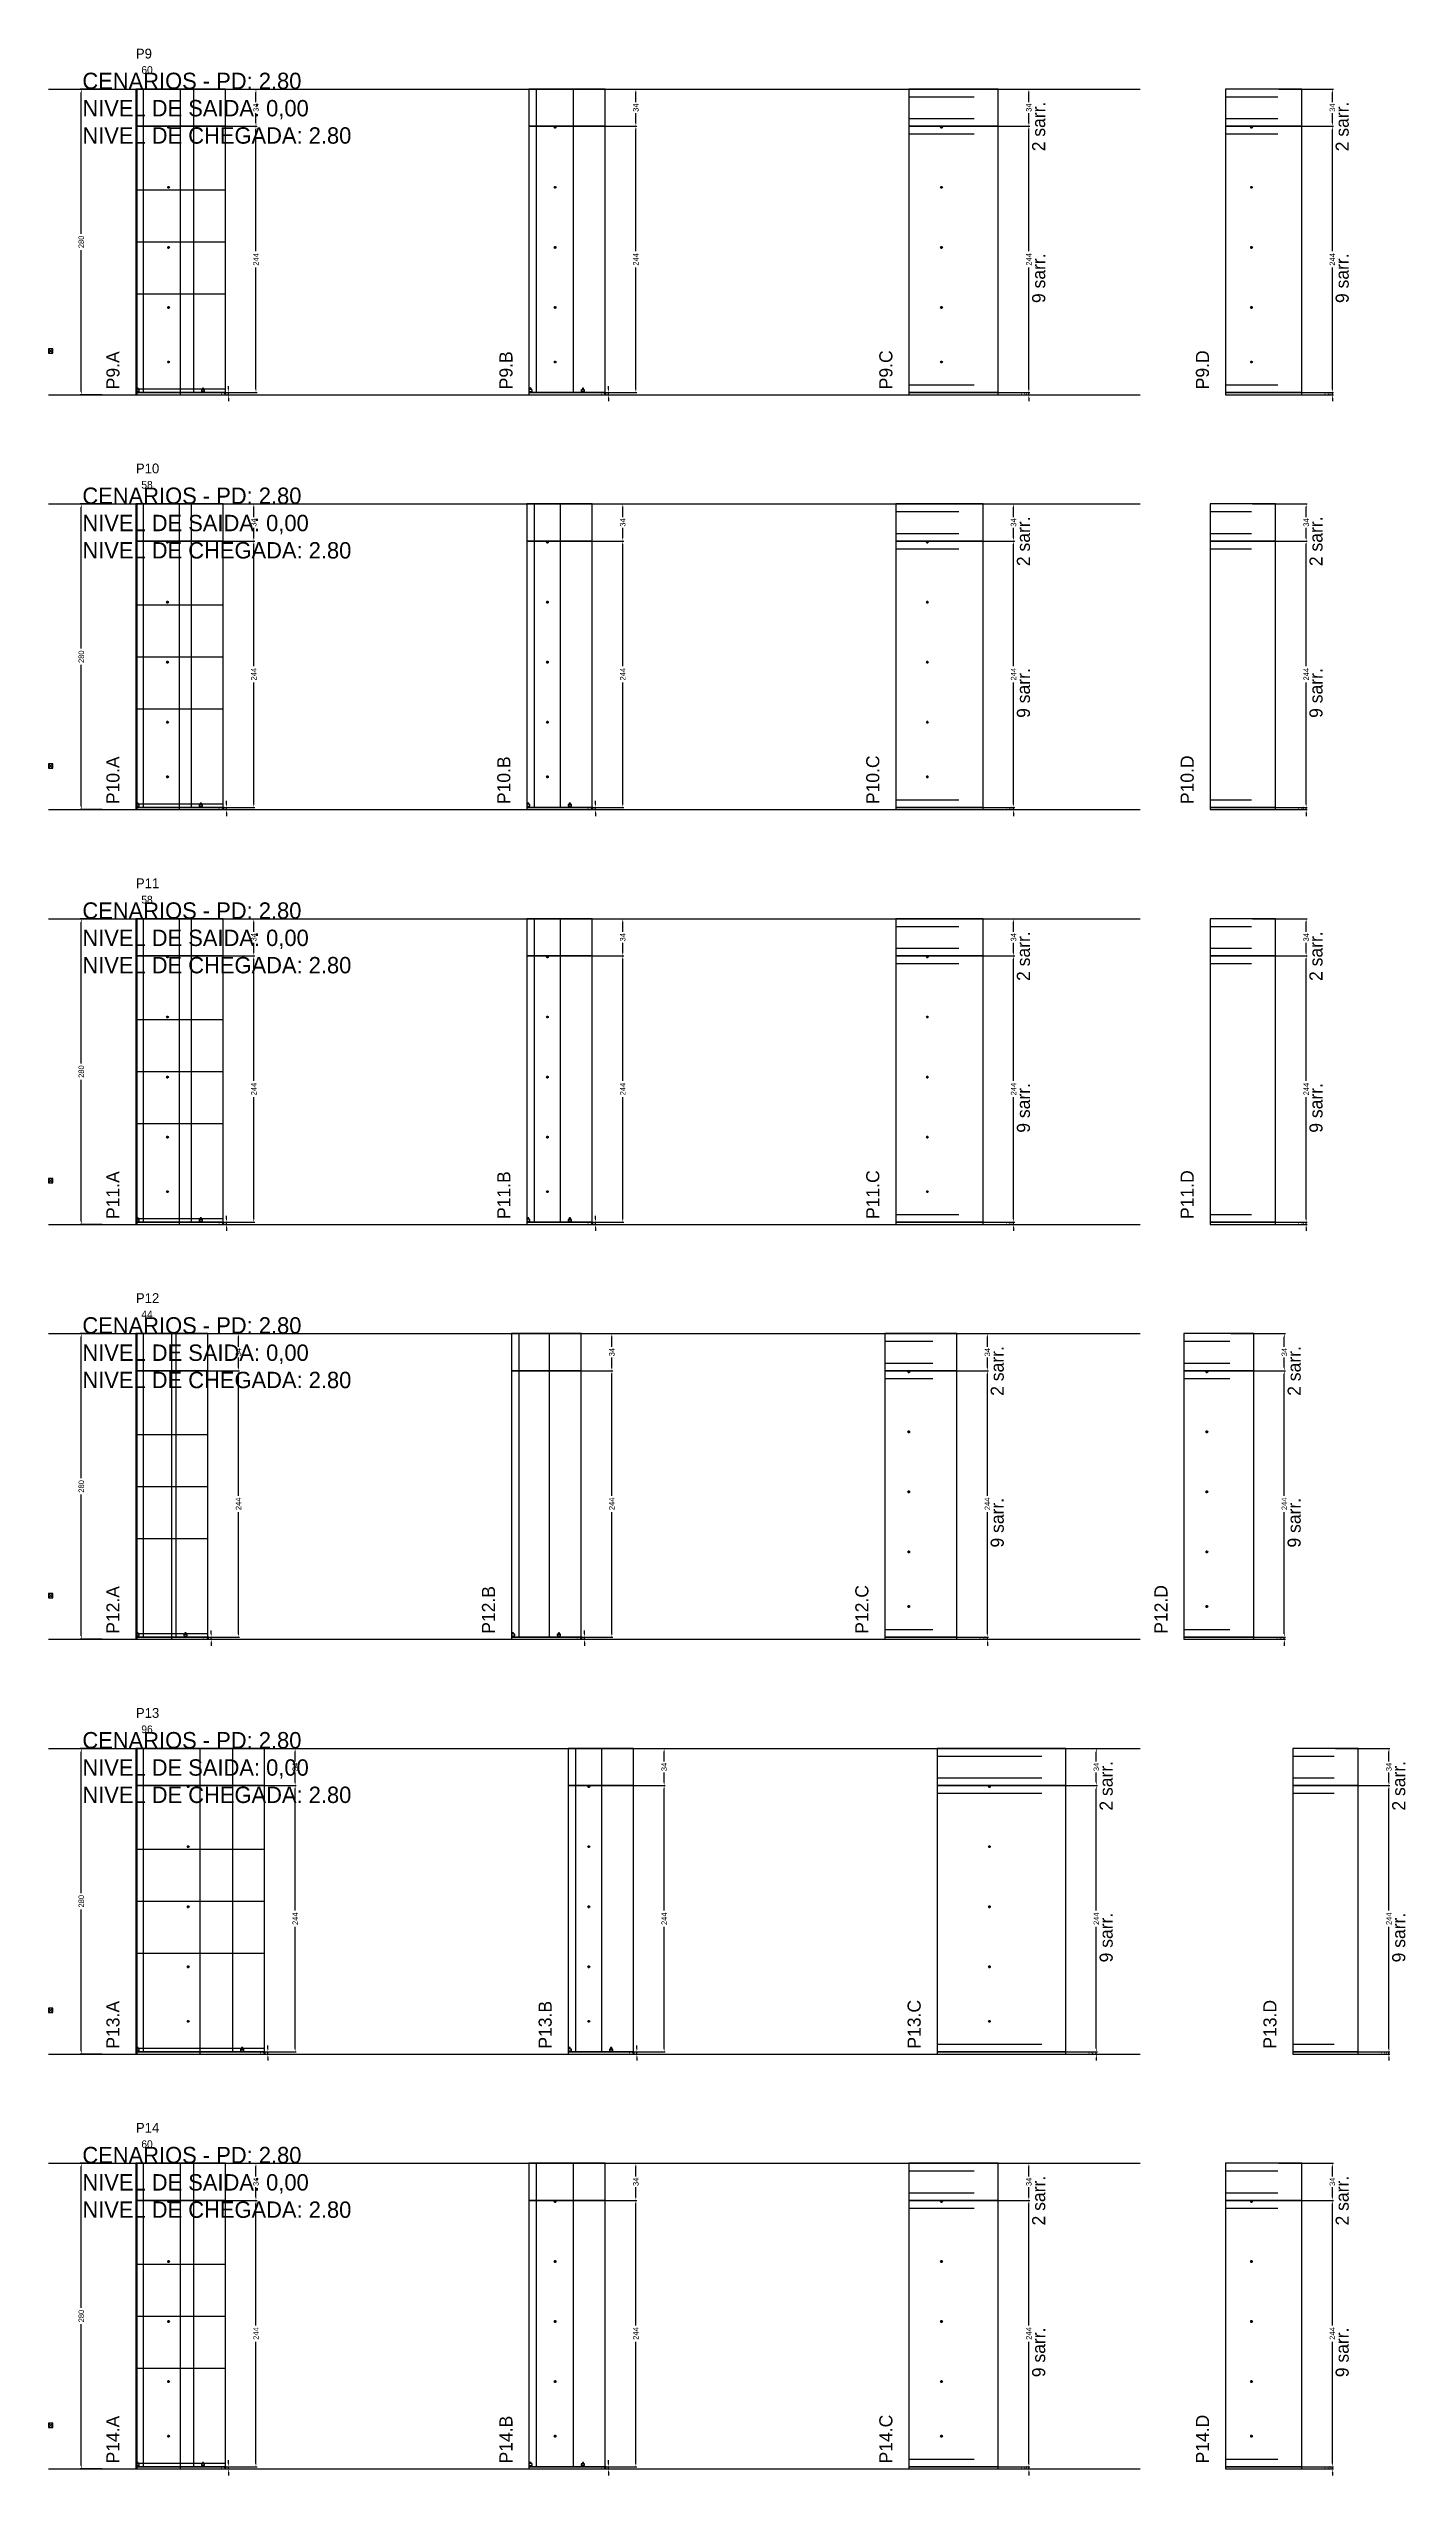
# Model space of a CAD drawing. Header units: centimetres. Extents: x -8500 to 4299, y -7226 to 295.
# Drawn here: x -7000 to -5757, y -4946 to -2723 of the extents above; entities that cross this region are included whole.
import ezdxf

# ---------------------------------------------------------------- set-up
doc = ezdxf.new("R2010")
doc.units = ezdxf.units.CM
doc.linetypes.add('DASHED', pattern=[2, -2])
for name, color, linetype in [('CHAPA', 140, 'Continuous'), ('COTA', 241, 'Continuous'), ('COTAS FURACAO', 16, 'Continuous'), ('Madeira', 30, 'Continuous'), ('MEIO_PONT', 160, 'Continuous'), ('NOMENCLATURA', 7, 'Continuous'), ('Nível', 160, 'Continuous'), ('Painéis', 200, 'Continuous'), ('Perfil Metálico', 150, 'Continuous'), ('SARR_2.2x7', 40, 'Continuous'), ('SARRAFO DE PRESSAO', 200, 'Continuous'), ('texto', 7, 'Continuous'), ('TEXTO_GERAL', 7, 'Continuous')]:
    doc.layers.add(name, color=color, linetype=linetype)
doc.dimstyles.new('PAINEL-NOVA', dxfattribs={"dimtxt": 5, "dimasz": 3, "dimexe": 1, "dimexo": 1, "dimgap": 1, "dimtad": 1, "dimcen": 2.5, "dimazin": 3, "dimtfac": 1, "dimtmove": 0, "dimatfit": 3})

msp = doc.modelspace()

# ---------------------------------------------------------------- texts
at = {"layer": 'NOMENCLATURA'}
for s, p in [('CENARIOS - PD: 2.80', (-6969, -2760)), ('NIVEL DE SAIDA: 0,00', (-6969, -2785)), ('NIVEL DE CHEGADA: 2.80', (-6969, -2810)), ('CENARIOS - PD: 2.80', (-6969, -3140)), ('NIVEL DE SAIDA: 0,00', (-6969, -3165)), ('NIVEL DE CHEGADA: 2.80', (-6969, -3190)), ('CENARIOS - PD: 2.80', (-6969, -3520)), ('NIVEL DE SAIDA: 0,00', (-6969, -3545)), ('NIVEL DE CHEGADA: 2.80', (-6969, -3570)), ('CENARIOS - PD: 2.80', (-6969, -3900)), ('NIVEL DE SAIDA: 0,00', (-6969, -3925)), ('NIVEL DE CHEGADA: 2.80', (-6969, -3950)), ('CENARIOS - PD: 2.80', (-6969, -4280)), ('NIVEL DE SAIDA: 0,00', (-6969, -4305)), ('NIVEL DE CHEGADA: 2.80', (-6969, -4330)), ('CENARIOS - PD: 2.80', (-6969, -4660)), ('NIVEL DE SAIDA: 0,00', (-6969, -4685)), ('NIVEL DE CHEGADA: 2.80', (-6969, -4710))]:
    msp.add_text(s, height=15, dxfattribs=at).set_placement(p)
for s, p in [('2 sarr.', (-6087, -2817)), ('2 sarr.', (-5809, -2817)), ('9 sarr.', (-6087, -2956)), ('9 sarr.', (-5809, -2956)), ('P9.A', (-6935, -3035)), ('P9.B', (-6575, -3035)), ('P9.C', (-6227, -3035)), ('P9.D', (-5937, -3035)), ('2 sarr.', (-6101, -3197)), ('2 sarr.', (-5833, -3197)), ('9 sarr.', (-6101, -3336)), ('9 sarr.', (-5833, -3336)), ('P10.A', (-6935, -3415)), ('P10.B', (-6577, -3415)), ('P10.C', (-6239, -3415)), ('P10.D', (-5951, -3415)), ('2 sarr.', (-6101, -3577)), ('2 sarr.', (-5833, -3577)), ('9 sarr.', (-6101, -3716)), ('9 sarr.', (-5833, -3716)), ('P11.A', (-6935, -3795)), ('P11.B', (-6577, -3795)), ('P11.C', (-6239, -3795)), ('P11.D', (-5951, -3795)), ('2 sarr.', (-6125, -3957)), ('2 sarr.', (-5853, -3957)), ('9 sarr.', (-6125, -4096)), ('9 sarr.', (-5853, -4096)), ('P12.A', (-6935, -4175)), ('P12.B', (-6591, -4175)), ('P12.C', (-6249, -4175)), ('P12.D', (-5975, -4175)), ('2 sarr.', (-6025.2, -4337)), ('2 sarr.', (-5757.2, -4337)), ('9 sarr.', (-6025.2, -4476)), ('9 sarr.', (-5757.2, -4476)), ('P13.A', (-6935, -4555)), ('P13.B', (-6539.1, -4555)), ('P13.C', (-6201.1, -4555)), ('P13.D', (-5875.2, -4555)), ('2 sarr.', (-6087, -4717)), ('2 sarr.', (-5809, -4717)), ('9 sarr.', (-6087, -4856)), ('9 sarr.', (-5809, -4856)), ('P14.A', (-6935, -4935)), ('P14.B', (-6575, -4935)), ('P14.C', (-6227, -4935)), ('P14.D', (-5937, -4935))]:
    msp.add_text(s, height=12, rotation=90, dxfattribs=at).set_placement(p)
at = {"layer": 'texto'}
for s, p in [('60', (-6915, -2746)), ('58', (-6915, -3126)), ('58', (-6915, -3506)), ('44', (-6915, -3886)), ('96', (-6915, -4266)), ('60', (-6915, -4646))]:
    msp.add_text(s, height=7, dxfattribs=at).set_placement(p)
at = {"layer": 'TEXTO_GERAL'}
for s, p in [('P9', (-6920, -2732)), ('P10', (-6920, -3112)), ('P11', (-6920, -3492)), ('P12', (-6920, -3872)), ('P13', (-6920, -4252)), ('P14', (-6920, -4632))]:
    msp.add_text(s, height=9, dxfattribs=at).set_placement(p)

# ---------------------------------------------------------------- blocks, each defined once
blk = doc.blocks.new('_CLOSEDFILLED')
at = {"color": 0, "linetype": 'BYBLOCK'}
blk.add_solid([(-1, 0.16), (0, 0), (-1, -0.16)], dxfattribs=at)
blk = doc.blocks.new('*D409')
for p, q in [((-6951, -4660), (-6971, -4660)), ((-6970, -4792.5), (-6970, -4663)), ((-6970, -4937), (-6970, -4807.5)), ((-6951, -4940), (-6971, -4940))]:
    blk.add_line(p, q)
at = {"layer": 'Defpoints'}
for p in [(-6950, -4660), (-6970, -4940), (-6950, -4940)]:
    blk.add_point(p, dxfattribs=at)
at = {"layer": 'COTA', "xscale": 3, "yscale": 3}
for p, rotation in [((-6970, -4660), 90), ((-6970, -4940), 270)]:
    blk.add_blockref('_CLOSEDFILLED', p, dxfattribs=dict(at, rotation=rotation))
at = {"layer": 'COTA', "insert": (-6970, -4800), "char_height": 5, "attachment_point": 5, "rotation": 90}
blk.add_mtext('280', dxfattribs=at)
blk = doc.blocks.new('MULDURA')
at = {"layer": 'Paineis'}
for p, q in [((0, 0), (4, 4)), ((4, 0), (0, 4))]:
    blk.add_line(p, q, dxfattribs=at)
blk.add_lwpolyline([(0, 0), (4, 0), (4, 4), (0, 4)], close=True, dxfattribs=at)
blk = doc.blocks.new('*D411')
for p, q in [((-6859, -4694), (-6809, -4694)), ((-6810, -4808.5), (-6810, -4697)), ((-6810, -4935), (-6810, -4823.5)), ((-6859, -4938), (-6809, -4938))]:
    blk.add_line(p, q)
at = {"layer": 'Defpoints'}
for p in [(-6860, -4694), (-6860, -4938), (-6810, -4938)]:
    blk.add_point(p, dxfattribs=at)
at = {"layer": 'COTA', "xscale": 3, "yscale": 3}
for p, rotation in [((-6810, -4694), 90), ((-6810, -4938), 270)]:
    blk.add_blockref('_CLOSEDFILLED', p, dxfattribs=dict(at, rotation=rotation))
at = {"layer": 'COTA', "insert": (-6810, -4816), "char_height": 5, "attachment_point": 5, "rotation": 90}
blk.add_mtext('244', dxfattribs=at)
blk = doc.blocks.new('*D412')
for p, q in [((-6859, -4660), (-6809, -4660)), ((-6810, -4672), (-6810, -4663)), ((-6810, -4691), (-6810, -4682)), ((-6859, -4694), (-6809, -4694))]:
    blk.add_line(p, q)
at = {"layer": 'Defpoints'}
for p in [(-6860, -4660), (-6860, -4694), (-6810, -4694)]:
    blk.add_point(p, dxfattribs=at)
at = {"layer": 'COTA', "xscale": 3, "yscale": 3}
for p, rotation in [((-6810, -4660), 90), ((-6810, -4694), 270)]:
    blk.add_blockref('_CLOSEDFILLED', p, dxfattribs=dict(at, rotation=rotation))
at = {"layer": 'COTA', "insert": (-6810, -4677), "char_height": 5, "attachment_point": 5, "rotation": 90}
blk.add_mtext('34', dxfattribs=at)
blk = doc.blocks.new('SLIPTEE')
at = {"layer": 'Paineis'}
blk.add_lwpolyline([(0, 0), (3, 0), (3, 1.5), (2, 1.5), (2, 3), (1, 3), (1, 1.5), (0, 1.5)], close=True, dxfattribs=at)
blk = doc.blocks.new('SLIPTDD')
at = {"layer": 'Paineis'}
blk.add_line((0, 1.5), (3, 1.5), dxfattribs=at)
blk.add_lwpolyline([(0, 0), (3, 0), (3, 1.5), (2, 1.5), (2, 3), (1, 3), (1, 1.5), (0, 1.5)], close=True, dxfattribs=at)
blk = doc.blocks.new('furacao')
at = {"layer": 'COTAS FURACAO'}
for p, q in [((-1.2, 0), (1.2, 0)), ((0, -1.2), (0, 1.2))]:
    blk.add_line(p, q, dxfattribs=at)
blk.add_circle((0, 0), 0.8, dxfattribs=at)
blk = doc.blocks.new('*D414')
for p, q in [((-6511, -4694), (-6461, -4694)), ((-6462, -4808.5), (-6462, -4697)), ((-6462, -4935), (-6462, -4823.5)), ((-6511, -4938), (-6461, -4938))]:
    blk.add_line(p, q)
at = {"layer": 'Defpoints'}
for p in [(-6512, -4694), (-6512, -4938), (-6462, -4938)]:
    blk.add_point(p, dxfattribs=at)
at = {"layer": 'COTA', "xscale": 3, "yscale": 3}
for p, rotation in [((-6462, -4694), 90), ((-6462, -4938), 270)]:
    blk.add_blockref('_CLOSEDFILLED', p, dxfattribs=dict(at, rotation=rotation))
at = {"layer": 'COTA', "insert": (-6462, -4816), "char_height": 5, "attachment_point": 5, "rotation": 90}
blk.add_mtext('244', dxfattribs=at)
blk = doc.blocks.new('*D415')
for p, q in [((-6511, -4660), (-6461, -4660)), ((-6462, -4672), (-6462, -4663)), ((-6462, -4691), (-6462, -4682)), ((-6511, -4694), (-6461, -4694))]:
    blk.add_line(p, q)
at = {"layer": 'Defpoints'}
for p in [(-6512, -4660), (-6512, -4694), (-6462, -4694)]:
    blk.add_point(p, dxfattribs=at)
at = {"layer": 'COTA', "xscale": 3, "yscale": 3}
for p, rotation in [((-6462, -4660), 90), ((-6462, -4694), 270)]:
    blk.add_blockref('_CLOSEDFILLED', p, dxfattribs=dict(at, rotation=rotation))
at = {"layer": 'COTA', "insert": (-6462, -4677), "char_height": 5, "attachment_point": 5, "rotation": 90}
blk.add_mtext('34', dxfattribs=at)
blk = doc.blocks.new('*D417')
for p, q in [((-6151, -4694), (-6101, -4694)), ((-6102, -4808.5), (-6102, -4697)), ((-6102, -4935), (-6102, -4823.5)), ((-6151, -4938), (-6101, -4938))]:
    blk.add_line(p, q)
at = {"layer": 'Defpoints'}
for p in [(-6152, -4694), (-6152, -4938), (-6102, -4938)]:
    blk.add_point(p, dxfattribs=at)
at = {"layer": 'COTA', "xscale": 3, "yscale": 3}
for p, rotation in [((-6102, -4694), 90), ((-6102, -4938), 270)]:
    blk.add_blockref('_CLOSEDFILLED', p, dxfattribs=dict(at, rotation=rotation))
at = {"layer": 'COTA', "insert": (-6102, -4816), "char_height": 5, "attachment_point": 5, "rotation": 90}
blk.add_mtext('244', dxfattribs=at)
blk = doc.blocks.new('*D418')
for p, q in [((-6151, -4660), (-6101, -4660)), ((-6102, -4672), (-6102, -4663)), ((-6102, -4691), (-6102, -4682)), ((-6151, -4694), (-6101, -4694))]:
    blk.add_line(p, q)
at = {"layer": 'Defpoints'}
for p in [(-6152, -4660), (-6152, -4694), (-6102, -4694)]:
    blk.add_point(p, dxfattribs=at)
at = {"layer": 'COTA', "xscale": 3, "yscale": 3}
for p, rotation in [((-6102, -4660), 90), ((-6102, -4694), 270)]:
    blk.add_blockref('_CLOSEDFILLED', p, dxfattribs=dict(at, rotation=rotation))
at = {"layer": 'COTA', "insert": (-6102, -4677), "char_height": 5, "attachment_point": 5, "rotation": 90}
blk.add_mtext('34', dxfattribs=at)
blk = doc.blocks.new('*D420')
for p, q in [((-5873, -4694), (-5823, -4694)), ((-5824, -4808.5), (-5824, -4697)), ((-5824, -4935), (-5824, -4823.5)), ((-5873, -4938), (-5823, -4938))]:
    blk.add_line(p, q)
at = {"layer": 'Defpoints'}
for p in [(-5874, -4694), (-5874, -4938), (-5824, -4938)]:
    blk.add_point(p, dxfattribs=at)
at = {"layer": 'COTA', "xscale": 3, "yscale": 3}
for p, rotation in [((-5824, -4694), 90), ((-5824, -4938), 270)]:
    blk.add_blockref('_CLOSEDFILLED', p, dxfattribs=dict(at, rotation=rotation))
at = {"layer": 'COTA', "insert": (-5824, -4816), "char_height": 5, "attachment_point": 5, "rotation": 90}
blk.add_mtext('244', dxfattribs=at)
blk = doc.blocks.new('*D421')
for p, q in [((-5873, -4660), (-5823, -4660)), ((-5824, -4672), (-5824, -4663)), ((-5824, -4691), (-5824, -4682)), ((-5873, -4694), (-5823, -4694))]:
    blk.add_line(p, q)
at = {"layer": 'Defpoints'}
for p in [(-5874, -4660), (-5874, -4694), (-5824, -4694)]:
    blk.add_point(p, dxfattribs=at)
at = {"layer": 'COTA', "xscale": 3, "yscale": 3}
for p, rotation in [((-5824, -4660), 90), ((-5824, -4694), 270)]:
    blk.add_blockref('_CLOSEDFILLED', p, dxfattribs=dict(at, rotation=rotation))
at = {"layer": 'COTA', "insert": (-5824, -4677), "char_height": 5, "attachment_point": 5, "rotation": 90}
blk.add_mtext('34', dxfattribs=at)
blk = doc.blocks.new('*D375')
for p, q in [((-6951, -4280), (-6971, -4280)), ((-6970, -4412.5), (-6970, -4283)), ((-6970, -4557), (-6970, -4427.5)), ((-6951, -4560), (-6971, -4560))]:
    blk.add_line(p, q)
at = {"layer": 'Defpoints'}
for p in [(-6950, -4280), (-6970, -4560), (-6950, -4560)]:
    blk.add_point(p, dxfattribs=at)
at = {"layer": 'COTA', "xscale": 3, "yscale": 3}
for p, rotation in [((-6970, -4280), 90), ((-6970, -4560), 270)]:
    blk.add_blockref('_CLOSEDFILLED', p, dxfattribs=dict(at, rotation=rotation))
at = {"layer": 'COTA', "insert": (-6970, -4420), "char_height": 5, "attachment_point": 5, "rotation": 90}
blk.add_mtext('280', dxfattribs=at)
blk = doc.blocks.new('*D377')
for p, q in [((-6823.1, -4314), (-6773.1, -4314)), ((-6774.1, -4428.5), (-6774.1, -4317)), ((-6774.1, -4555), (-6774.1, -4443.5)), ((-6823.1, -4558), (-6773.1, -4558))]:
    blk.add_line(p, q)
at = {"layer": 'Defpoints'}
for p in [(-6824.1, -4314), (-6824.1, -4558), (-6774.1, -4558)]:
    blk.add_point(p, dxfattribs=at)
at = {"layer": 'COTA', "xscale": 3, "yscale": 3}
for p, rotation in [((-6774.1, -4314), 90), ((-6774.1, -4558), 270)]:
    blk.add_blockref('_CLOSEDFILLED', p, dxfattribs=dict(at, rotation=rotation))
at = {"layer": 'COTA', "insert": (-6774.1, -4436), "char_height": 5, "attachment_point": 5, "rotation": 90}
blk.add_mtext('244', dxfattribs=at)
blk = doc.blocks.new('*D378')
for p, q in [((-6823.1, -4280), (-6773.1, -4280)), ((-6774.1, -4292), (-6774.1, -4283)), ((-6774.1, -4311), (-6774.1, -4302)), ((-6823.1, -4314), (-6773.1, -4314))]:
    blk.add_line(p, q)
at = {"layer": 'Defpoints'}
for p in [(-6824.1, -4280), (-6824.1, -4314), (-6774.1, -4314)]:
    blk.add_point(p, dxfattribs=at)
at = {"layer": 'COTA', "xscale": 3, "yscale": 3}
for p, rotation in [((-6774.1, -4280), 90), ((-6774.1, -4314), 270)]:
    blk.add_blockref('_CLOSEDFILLED', p, dxfattribs=dict(at, rotation=rotation))
at = {"layer": 'COTA', "insert": (-6774.1, -4297), "char_height": 5, "attachment_point": 5, "rotation": 90}
blk.add_mtext('34', dxfattribs=at)
blk = doc.blocks.new('*D380')
for p, q in [((-6485.1, -4314), (-6435.1, -4314)), ((-6436.1, -4428.5), (-6436.1, -4317)), ((-6436.1, -4555), (-6436.1, -4443.5)), ((-6485.1, -4558), (-6435.1, -4558))]:
    blk.add_line(p, q)
at = {"layer": 'Defpoints'}
for p in [(-6486.1, -4314), (-6486.1, -4558), (-6436.1, -4558)]:
    blk.add_point(p, dxfattribs=at)
at = {"layer": 'COTA', "xscale": 3, "yscale": 3}
for p, rotation in [((-6436.1, -4314), 90), ((-6436.1, -4558), 270)]:
    blk.add_blockref('_CLOSEDFILLED', p, dxfattribs=dict(at, rotation=rotation))
at = {"layer": 'COTA', "insert": (-6436.1, -4436), "char_height": 5, "attachment_point": 5, "rotation": 90}
blk.add_mtext('244', dxfattribs=at)
blk = doc.blocks.new('*D381')
for p, q in [((-6485.1, -4280), (-6435.1, -4280)), ((-6436.1, -4292), (-6436.1, -4283)), ((-6436.1, -4311), (-6436.1, -4302)), ((-6485.1, -4314), (-6435.1, -4314))]:
    blk.add_line(p, q)
at = {"layer": 'Defpoints'}
for p in [(-6486.1, -4280), (-6486.1, -4314), (-6436.1, -4314)]:
    blk.add_point(p, dxfattribs=at)
at = {"layer": 'COTA', "xscale": 3, "yscale": 3}
for p, rotation in [((-6436.1, -4280), 90), ((-6436.1, -4314), 270)]:
    blk.add_blockref('_CLOSEDFILLED', p, dxfattribs=dict(at, rotation=rotation))
at = {"layer": 'COTA', "insert": (-6436.1, -4297), "char_height": 5, "attachment_point": 5, "rotation": 90}
blk.add_mtext('34', dxfattribs=at)
blk = doc.blocks.new('*D383')
for p, q in [((-6089.2, -4314), (-6039.2, -4314)), ((-6040.2, -4428.5), (-6040.2, -4317)), ((-6040.2, -4555), (-6040.2, -4443.5)), ((-6089.2, -4558), (-6039.2, -4558))]:
    blk.add_line(p, q)
at = {"layer": 'Defpoints'}
for p in [(-6090.2, -4314), (-6090.2, -4558), (-6040.2, -4558)]:
    blk.add_point(p, dxfattribs=at)
at = {"layer": 'COTA', "xscale": 3, "yscale": 3}
for p, rotation in [((-6040.2, -4314), 90), ((-6040.2, -4558), 270)]:
    blk.add_blockref('_CLOSEDFILLED', p, dxfattribs=dict(at, rotation=rotation))
at = {"layer": 'COTA', "insert": (-6040.2, -4436), "char_height": 5, "attachment_point": 5, "rotation": 90}
blk.add_mtext('244', dxfattribs=at)
blk = doc.blocks.new('*D384')
for p, q in [((-6089.2, -4280), (-6039.2, -4280)), ((-6040.2, -4292), (-6040.2, -4283)), ((-6040.2, -4311), (-6040.2, -4302)), ((-6089.2, -4314), (-6039.2, -4314))]:
    blk.add_line(p, q)
at = {"layer": 'Defpoints'}
for p in [(-6090.2, -4280), (-6090.2, -4314), (-6040.2, -4314)]:
    blk.add_point(p, dxfattribs=at)
at = {"layer": 'COTA', "xscale": 3, "yscale": 3}
for p, rotation in [((-6040.2, -4280), 90), ((-6040.2, -4314), 270)]:
    blk.add_blockref('_CLOSEDFILLED', p, dxfattribs=dict(at, rotation=rotation))
at = {"layer": 'COTA', "insert": (-6040.2, -4297), "char_height": 5, "attachment_point": 5, "rotation": 90}
blk.add_mtext('34', dxfattribs=at)
blk = doc.blocks.new('*D386')
for p, q in [((-5821.2, -4314), (-5771.2, -4314)), ((-5772.2, -4428.5), (-5772.2, -4317)), ((-5772.2, -4555), (-5772.2, -4443.5)), ((-5821.2, -4558), (-5771.2, -4558))]:
    blk.add_line(p, q)
at = {"layer": 'Defpoints'}
for p in [(-5822.2, -4314), (-5822.2, -4558), (-5772.2, -4558)]:
    blk.add_point(p, dxfattribs=at)
at = {"layer": 'COTA', "xscale": 3, "yscale": 3}
for p, rotation in [((-5772.2, -4314), 90), ((-5772.2, -4558), 270)]:
    blk.add_blockref('_CLOSEDFILLED', p, dxfattribs=dict(at, rotation=rotation))
at = {"layer": 'COTA', "insert": (-5772.2, -4436), "char_height": 5, "attachment_point": 5, "rotation": 90}
blk.add_mtext('244', dxfattribs=at)
blk = doc.blocks.new('*D387')
for p, q in [((-5821.2, -4280), (-5771.2, -4280)), ((-5772.2, -4292), (-5772.2, -4283)), ((-5772.2, -4311), (-5772.2, -4302)), ((-5821.2, -4314), (-5771.2, -4314))]:
    blk.add_line(p, q)
at = {"layer": 'Defpoints'}
for p in [(-5822.2, -4280), (-5822.2, -4314), (-5772.2, -4314)]:
    blk.add_point(p, dxfattribs=at)
at = {"layer": 'COTA', "xscale": 3, "yscale": 3}
for p, rotation in [((-5772.2, -4280), 90), ((-5772.2, -4314), 270)]:
    blk.add_blockref('_CLOSEDFILLED', p, dxfattribs=dict(at, rotation=rotation))
at = {"layer": 'COTA', "insert": (-5772.2, -4297), "char_height": 5, "attachment_point": 5, "rotation": 90}
blk.add_mtext('34', dxfattribs=at)
blk = doc.blocks.new('*D341')
for p, q in [((-6951, -3900), (-6971, -3900)), ((-6970, -4032.5), (-6970, -3903)), ((-6970, -4177), (-6970, -4047.5)), ((-6951, -4180), (-6971, -4180))]:
    blk.add_line(p, q)
at = {"layer": 'Defpoints'}
for p in [(-6950, -3900), (-6970, -4180), (-6950, -4180)]:
    blk.add_point(p, dxfattribs=at)
at = {"layer": 'COTA', "xscale": 3, "yscale": 3}
for p, rotation in [((-6970, -3900), 90), ((-6970, -4180), 270)]:
    blk.add_blockref('_CLOSEDFILLED', p, dxfattribs=dict(at, rotation=rotation))
at = {"layer": 'COTA', "insert": (-6970, -4040), "char_height": 5, "attachment_point": 5, "rotation": 90}
blk.add_mtext('280', dxfattribs=at)
blk = doc.blocks.new('*D343')
for p, q in [((-6875, -3934), (-6825, -3934)), ((-6826, -4048.5), (-6826, -3937)), ((-6826, -4175), (-6826, -4063.5)), ((-6875, -4178), (-6825, -4178))]:
    blk.add_line(p, q)
at = {"layer": 'Defpoints'}
for p in [(-6876, -3934), (-6876, -4178), (-6826, -4178)]:
    blk.add_point(p, dxfattribs=at)
at = {"layer": 'COTA', "xscale": 3, "yscale": 3}
for p, rotation in [((-6826, -3934), 90), ((-6826, -4178), 270)]:
    blk.add_blockref('_CLOSEDFILLED', p, dxfattribs=dict(at, rotation=rotation))
at = {"layer": 'COTA', "insert": (-6826, -4056), "char_height": 5, "attachment_point": 5, "rotation": 90}
blk.add_mtext('244', dxfattribs=at)
blk = doc.blocks.new('*D344')
for p, q in [((-6875, -3900), (-6825, -3900)), ((-6826, -3912), (-6826, -3903)), ((-6875, -3934), (-6825, -3934)), ((-6826, -3931), (-6826, -3922))]:
    blk.add_line(p, q)
at = {"layer": 'Defpoints'}
for p in [(-6876, -3900), (-6876, -3934), (-6826, -3934)]:
    blk.add_point(p, dxfattribs=at)
at = {"layer": 'COTA', "xscale": 3, "yscale": 3}
for p, rotation in [((-6826, -3900), 90), ((-6826, -3934), 270)]:
    blk.add_blockref('_CLOSEDFILLED', p, dxfattribs=dict(at, rotation=rotation))
at = {"layer": 'COTA', "insert": (-6826, -3917), "char_height": 5, "attachment_point": 5, "rotation": 90}
blk.add_mtext('34', dxfattribs=at)
blk = doc.blocks.new('*D346')
for p, q in [((-6533, -3934), (-6483, -3934)), ((-6484, -4048.5), (-6484, -3937)), ((-6484, -4175), (-6484, -4063.5)), ((-6533, -4178), (-6483, -4178))]:
    blk.add_line(p, q)
at = {"layer": 'Defpoints'}
for p in [(-6534, -3934), (-6534, -4178), (-6484, -4178)]:
    blk.add_point(p, dxfattribs=at)
at = {"layer": 'COTA', "xscale": 3, "yscale": 3}
for p, rotation in [((-6484, -3934), 90), ((-6484, -4178), 270)]:
    blk.add_blockref('_CLOSEDFILLED', p, dxfattribs=dict(at, rotation=rotation))
at = {"layer": 'COTA', "insert": (-6484, -4056), "char_height": 5, "attachment_point": 5, "rotation": 90}
blk.add_mtext('244', dxfattribs=at)
blk = doc.blocks.new('*D347')
for p, q in [((-6533, -3900), (-6483, -3900)), ((-6484, -3912), (-6484, -3903)), ((-6533, -3934), (-6483, -3934)), ((-6484, -3931), (-6484, -3922))]:
    blk.add_line(p, q)
at = {"layer": 'Defpoints'}
for p in [(-6534, -3900), (-6534, -3934), (-6484, -3934)]:
    blk.add_point(p, dxfattribs=at)
at = {"layer": 'COTA', "xscale": 3, "yscale": 3}
for p, rotation in [((-6484, -3900), 90), ((-6484, -3934), 270)]:
    blk.add_blockref('_CLOSEDFILLED', p, dxfattribs=dict(at, rotation=rotation))
at = {"layer": 'COTA', "insert": (-6484, -3917), "char_height": 5, "attachment_point": 5, "rotation": 90}
blk.add_mtext('34', dxfattribs=at)
blk = doc.blocks.new('*D349')
for p, q in [((-6189, -3934), (-6139, -3934)), ((-6140, -4048.5), (-6140, -3937)), ((-6140, -4175), (-6140, -4063.5)), ((-6189, -4178), (-6139, -4178))]:
    blk.add_line(p, q)
at = {"layer": 'Defpoints'}
for p in [(-6190, -3934), (-6190, -4178), (-6140, -4178)]:
    blk.add_point(p, dxfattribs=at)
at = {"layer": 'COTA', "xscale": 3, "yscale": 3}
for p, rotation in [((-6140, -3934), 90), ((-6140, -4178), 270)]:
    blk.add_blockref('_CLOSEDFILLED', p, dxfattribs=dict(at, rotation=rotation))
at = {"layer": 'COTA', "insert": (-6140, -4056), "char_height": 5, "attachment_point": 5, "rotation": 90}
blk.add_mtext('244', dxfattribs=at)
blk = doc.blocks.new('*D350')
for p, q in [((-6189, -3900), (-6139, -3900)), ((-6140, -3912), (-6140, -3903)), ((-6189, -3934), (-6139, -3934)), ((-6140, -3931), (-6140, -3922))]:
    blk.add_line(p, q)
at = {"layer": 'Defpoints'}
for p in [(-6190, -3900), (-6190, -3934), (-6140, -3934)]:
    blk.add_point(p, dxfattribs=at)
at = {"layer": 'COTA', "xscale": 3, "yscale": 3}
for p, rotation in [((-6140, -3900), 90), ((-6140, -3934), 270)]:
    blk.add_blockref('_CLOSEDFILLED', p, dxfattribs=dict(at, rotation=rotation))
at = {"layer": 'COTA', "insert": (-6140, -3917), "char_height": 5, "attachment_point": 5, "rotation": 90}
blk.add_mtext('34', dxfattribs=at)
blk = doc.blocks.new('*D352')
for p, q in [((-5917, -3934), (-5867, -3934)), ((-5868, -4048.5), (-5868, -3937)), ((-5868, -4175), (-5868, -4063.5)), ((-5917, -4178), (-5867, -4178))]:
    blk.add_line(p, q)
at = {"layer": 'Defpoints'}
for p in [(-5918, -3934), (-5918, -4178), (-5868, -4178)]:
    blk.add_point(p, dxfattribs=at)
at = {"layer": 'COTA', "xscale": 3, "yscale": 3}
for p, rotation in [((-5868, -3934), 90), ((-5868, -4178), 270)]:
    blk.add_blockref('_CLOSEDFILLED', p, dxfattribs=dict(at, rotation=rotation))
at = {"layer": 'COTA', "insert": (-5868, -4056), "char_height": 5, "attachment_point": 5, "rotation": 90}
blk.add_mtext('244', dxfattribs=at)
blk = doc.blocks.new('*D353')
for p, q in [((-5917, -3900), (-5867, -3900)), ((-5868, -3912), (-5868, -3903)), ((-5917, -3934), (-5867, -3934)), ((-5868, -3931), (-5868, -3922))]:
    blk.add_line(p, q)
at = {"layer": 'Defpoints'}
for p in [(-5918, -3900), (-5918, -3934), (-5868, -3934)]:
    blk.add_point(p, dxfattribs=at)
at = {"layer": 'COTA', "xscale": 3, "yscale": 3}
for p, rotation in [((-5868, -3900), 90), ((-5868, -3934), 270)]:
    blk.add_blockref('_CLOSEDFILLED', p, dxfattribs=dict(at, rotation=rotation))
at = {"layer": 'COTA', "insert": (-5868, -3917), "char_height": 5, "attachment_point": 5, "rotation": 90}
blk.add_mtext('34', dxfattribs=at)
blk = doc.blocks.new('*D307')
for p, q in [((-6951, -3520), (-6971, -3520)), ((-6970, -3652.5), (-6970, -3523)), ((-6970, -3797), (-6970, -3667.5)), ((-6951, -3800), (-6971, -3800))]:
    blk.add_line(p, q)
at = {"layer": 'Defpoints'}
for p in [(-6950, -3520), (-6970, -3800), (-6950, -3800)]:
    blk.add_point(p, dxfattribs=at)
at = {"layer": 'COTA', "xscale": 3, "yscale": 3}
for p, rotation in [((-6970, -3520), 90), ((-6970, -3800), 270)]:
    blk.add_blockref('_CLOSEDFILLED', p, dxfattribs=dict(at, rotation=rotation))
at = {"layer": 'COTA', "insert": (-6970, -3660), "char_height": 5, "attachment_point": 5, "rotation": 90}
blk.add_mtext('280', dxfattribs=at)
blk = doc.blocks.new('*D309')
for p, q in [((-6861, -3554), (-6811, -3554)), ((-6812, -3668.5), (-6812, -3557)), ((-6812, -3795), (-6812, -3683.5)), ((-6861, -3798), (-6811, -3798))]:
    blk.add_line(p, q)
at = {"layer": 'Defpoints'}
for p in [(-6862, -3554), (-6862, -3798), (-6812, -3798)]:
    blk.add_point(p, dxfattribs=at)
at = {"layer": 'COTA', "xscale": 3, "yscale": 3}
for p, rotation in [((-6812, -3554), 90), ((-6812, -3798), 270)]:
    blk.add_blockref('_CLOSEDFILLED', p, dxfattribs=dict(at, rotation=rotation))
at = {"layer": 'COTA', "insert": (-6812, -3676), "char_height": 5, "attachment_point": 5, "rotation": 90}
blk.add_mtext('244', dxfattribs=at)
blk = doc.blocks.new('*D310')
for p, q in [((-6861, -3520), (-6811, -3520)), ((-6812, -3532), (-6812, -3523)), ((-6861, -3554), (-6811, -3554)), ((-6812, -3551), (-6812, -3542))]:
    blk.add_line(p, q)
at = {"layer": 'Defpoints'}
for p in [(-6862, -3520), (-6862, -3554), (-6812, -3554)]:
    blk.add_point(p, dxfattribs=at)
at = {"layer": 'COTA', "xscale": 3, "yscale": 3}
for p, rotation in [((-6812, -3520), 90), ((-6812, -3554), 270)]:
    blk.add_blockref('_CLOSEDFILLED', p, dxfattribs=dict(at, rotation=rotation))
at = {"layer": 'COTA', "insert": (-6812, -3537), "char_height": 5, "attachment_point": 5, "rotation": 90}
blk.add_mtext('34', dxfattribs=at)
blk = doc.blocks.new('*D312')
for p, q in [((-6523, -3554), (-6473, -3554)), ((-6474, -3668.5), (-6474, -3557)), ((-6474, -3795), (-6474, -3683.5)), ((-6523, -3798), (-6473, -3798))]:
    blk.add_line(p, q)
at = {"layer": 'Defpoints'}
for p in [(-6524, -3554), (-6524, -3798), (-6474, -3798)]:
    blk.add_point(p, dxfattribs=at)
at = {"layer": 'COTA', "xscale": 3, "yscale": 3}
for p, rotation in [((-6474, -3554), 90), ((-6474, -3798), 270)]:
    blk.add_blockref('_CLOSEDFILLED', p, dxfattribs=dict(at, rotation=rotation))
at = {"layer": 'COTA', "insert": (-6474, -3676), "char_height": 5, "attachment_point": 5, "rotation": 90}
blk.add_mtext('244', dxfattribs=at)
blk = doc.blocks.new('*D313')
for p, q in [((-6523, -3520), (-6473, -3520)), ((-6474, -3532), (-6474, -3523)), ((-6523, -3554), (-6473, -3554)), ((-6474, -3551), (-6474, -3542))]:
    blk.add_line(p, q)
at = {"layer": 'Defpoints'}
for p in [(-6524, -3520), (-6524, -3554), (-6474, -3554)]:
    blk.add_point(p, dxfattribs=at)
at = {"layer": 'COTA', "xscale": 3, "yscale": 3}
for p, rotation in [((-6474, -3520), 90), ((-6474, -3554), 270)]:
    blk.add_blockref('_CLOSEDFILLED', p, dxfattribs=dict(at, rotation=rotation))
at = {"layer": 'COTA', "insert": (-6474, -3537), "char_height": 5, "attachment_point": 5, "rotation": 90}
blk.add_mtext('34', dxfattribs=at)
blk = doc.blocks.new('*D315')
for p, q in [((-6165, -3554), (-6115, -3554)), ((-6116, -3668.5), (-6116, -3557)), ((-6116, -3795), (-6116, -3683.5)), ((-6165, -3798), (-6115, -3798))]:
    blk.add_line(p, q)
at = {"layer": 'Defpoints'}
for p in [(-6166, -3554), (-6166, -3798), (-6116, -3798)]:
    blk.add_point(p, dxfattribs=at)
at = {"layer": 'COTA', "xscale": 3, "yscale": 3}
for p, rotation in [((-6116, -3554), 90), ((-6116, -3798), 270)]:
    blk.add_blockref('_CLOSEDFILLED', p, dxfattribs=dict(at, rotation=rotation))
at = {"layer": 'COTA', "insert": (-6116, -3676), "char_height": 5, "attachment_point": 5, "rotation": 90}
blk.add_mtext('244', dxfattribs=at)
blk = doc.blocks.new('*D316')
for p, q in [((-6165, -3520), (-6115, -3520)), ((-6116, -3532), (-6116, -3523)), ((-6165, -3554), (-6115, -3554)), ((-6116, -3551), (-6116, -3542))]:
    blk.add_line(p, q)
at = {"layer": 'Defpoints'}
for p in [(-6166, -3520), (-6166, -3554), (-6116, -3554)]:
    blk.add_point(p, dxfattribs=at)
at = {"layer": 'COTA', "xscale": 3, "yscale": 3}
for p, rotation in [((-6116, -3520), 90), ((-6116, -3554), 270)]:
    blk.add_blockref('_CLOSEDFILLED', p, dxfattribs=dict(at, rotation=rotation))
at = {"layer": 'COTA', "insert": (-6116, -3537), "char_height": 5, "attachment_point": 5, "rotation": 90}
blk.add_mtext('34', dxfattribs=at)
blk = doc.blocks.new('*D318')
for p, q in [((-5897, -3554), (-5847, -3554)), ((-5848, -3668.5), (-5848, -3557)), ((-5848, -3795), (-5848, -3683.5)), ((-5897, -3798), (-5847, -3798))]:
    blk.add_line(p, q)
at = {"layer": 'Defpoints'}
for p in [(-5898, -3554), (-5898, -3798), (-5848, -3798)]:
    blk.add_point(p, dxfattribs=at)
at = {"layer": 'COTA', "xscale": 3, "yscale": 3}
for p, rotation in [((-5848, -3554), 90), ((-5848, -3798), 270)]:
    blk.add_blockref('_CLOSEDFILLED', p, dxfattribs=dict(at, rotation=rotation))
at = {"layer": 'COTA', "insert": (-5848, -3676), "char_height": 5, "attachment_point": 5, "rotation": 90}
blk.add_mtext('244', dxfattribs=at)
blk = doc.blocks.new('*D319')
for p, q in [((-5897, -3520), (-5847, -3520)), ((-5848, -3532), (-5848, -3523)), ((-5897, -3554), (-5847, -3554)), ((-5848, -3551), (-5848, -3542))]:
    blk.add_line(p, q)
at = {"layer": 'Defpoints'}
for p in [(-5898, -3520), (-5898, -3554), (-5848, -3554)]:
    blk.add_point(p, dxfattribs=at)
at = {"layer": 'COTA', "xscale": 3, "yscale": 3}
for p, rotation in [((-5848, -3520), 90), ((-5848, -3554), 270)]:
    blk.add_blockref('_CLOSEDFILLED', p, dxfattribs=dict(at, rotation=rotation))
at = {"layer": 'COTA', "insert": (-5848, -3537), "char_height": 5, "attachment_point": 5, "rotation": 90}
blk.add_mtext('34', dxfattribs=at)
blk = doc.blocks.new('*D273')
for p, q in [((-6951, -3140), (-6971, -3140)), ((-6970, -3272.5), (-6970, -3143)), ((-6970, -3417), (-6970, -3287.5)), ((-6951, -3420), (-6971, -3420))]:
    blk.add_line(p, q)
at = {"layer": 'Defpoints'}
for p in [(-6950, -3140), (-6970, -3420), (-6950, -3420)]:
    blk.add_point(p, dxfattribs=at)
at = {"layer": 'COTA', "xscale": 3, "yscale": 3}
for p, rotation in [((-6970, -3140), 90), ((-6970, -3420), 270)]:
    blk.add_blockref('_CLOSEDFILLED', p, dxfattribs=dict(at, rotation=rotation))
at = {"layer": 'COTA', "insert": (-6970, -3280), "char_height": 5, "attachment_point": 5, "rotation": 90}
blk.add_mtext('280', dxfattribs=at)
blk = doc.blocks.new('*D275')
for p, q in [((-6861, -3174), (-6811, -3174)), ((-6812, -3288.5), (-6812, -3177)), ((-6812, -3415), (-6812, -3303.5)), ((-6861, -3418), (-6811, -3418))]:
    blk.add_line(p, q)
at = {"layer": 'Defpoints'}
for p in [(-6862, -3174), (-6862, -3418), (-6812, -3418)]:
    blk.add_point(p, dxfattribs=at)
at = {"layer": 'COTA', "xscale": 3, "yscale": 3}
for p, rotation in [((-6812, -3174), 90), ((-6812, -3418), 270)]:
    blk.add_blockref('_CLOSEDFILLED', p, dxfattribs=dict(at, rotation=rotation))
at = {"layer": 'COTA', "insert": (-6812, -3296), "char_height": 5, "attachment_point": 5, "rotation": 90}
blk.add_mtext('244', dxfattribs=at)
blk = doc.blocks.new('*D276')
for p, q in [((-6861, -3140), (-6811, -3140)), ((-6812, -3152), (-6812, -3143)), ((-6861, -3174), (-6811, -3174)), ((-6812, -3171), (-6812, -3162))]:
    blk.add_line(p, q)
at = {"layer": 'Defpoints'}
for p in [(-6862, -3140), (-6862, -3174), (-6812, -3174)]:
    blk.add_point(p, dxfattribs=at)
at = {"layer": 'COTA', "xscale": 3, "yscale": 3}
for p, rotation in [((-6812, -3140), 90), ((-6812, -3174), 270)]:
    blk.add_blockref('_CLOSEDFILLED', p, dxfattribs=dict(at, rotation=rotation))
at = {"layer": 'COTA', "insert": (-6812, -3157), "char_height": 5, "attachment_point": 5, "rotation": 90}
blk.add_mtext('34', dxfattribs=at)
blk = doc.blocks.new('*D278')
for p, q in [((-6523, -3174), (-6473, -3174)), ((-6474, -3288.5), (-6474, -3177)), ((-6474, -3415), (-6474, -3303.5)), ((-6523, -3418), (-6473, -3418))]:
    blk.add_line(p, q)
at = {"layer": 'Defpoints'}
for p in [(-6524, -3174), (-6524, -3418), (-6474, -3418)]:
    blk.add_point(p, dxfattribs=at)
at = {"layer": 'COTA', "xscale": 3, "yscale": 3}
for p, rotation in [((-6474, -3174), 90), ((-6474, -3418), 270)]:
    blk.add_blockref('_CLOSEDFILLED', p, dxfattribs=dict(at, rotation=rotation))
at = {"layer": 'COTA', "insert": (-6474, -3296), "char_height": 5, "attachment_point": 5, "rotation": 90}
blk.add_mtext('244', dxfattribs=at)
blk = doc.blocks.new('*D279')
for p, q in [((-6523, -3140), (-6473, -3140)), ((-6474, -3152), (-6474, -3143)), ((-6523, -3174), (-6473, -3174)), ((-6474, -3171), (-6474, -3162))]:
    blk.add_line(p, q)
at = {"layer": 'Defpoints'}
for p in [(-6524, -3140), (-6524, -3174), (-6474, -3174)]:
    blk.add_point(p, dxfattribs=at)
at = {"layer": 'COTA', "xscale": 3, "yscale": 3}
for p, rotation in [((-6474, -3140), 90), ((-6474, -3174), 270)]:
    blk.add_blockref('_CLOSEDFILLED', p, dxfattribs=dict(at, rotation=rotation))
at = {"layer": 'COTA', "insert": (-6474, -3157), "char_height": 5, "attachment_point": 5, "rotation": 90}
blk.add_mtext('34', dxfattribs=at)
blk = doc.blocks.new('*D281')
for p, q in [((-6165, -3174), (-6115, -3174)), ((-6116, -3288.5), (-6116, -3177)), ((-6116, -3415), (-6116, -3303.5)), ((-6165, -3418), (-6115, -3418))]:
    blk.add_line(p, q)
at = {"layer": 'Defpoints'}
for p in [(-6166, -3174), (-6166, -3418), (-6116, -3418)]:
    blk.add_point(p, dxfattribs=at)
at = {"layer": 'COTA', "xscale": 3, "yscale": 3}
for p, rotation in [((-6116, -3174), 90), ((-6116, -3418), 270)]:
    blk.add_blockref('_CLOSEDFILLED', p, dxfattribs=dict(at, rotation=rotation))
at = {"layer": 'COTA', "insert": (-6116, -3296), "char_height": 5, "attachment_point": 5, "rotation": 90}
blk.add_mtext('244', dxfattribs=at)
blk = doc.blocks.new('*D282')
for p, q in [((-6165, -3140), (-6115, -3140)), ((-6116, -3152), (-6116, -3143)), ((-6165, -3174), (-6115, -3174)), ((-6116, -3171), (-6116, -3162))]:
    blk.add_line(p, q)
at = {"layer": 'Defpoints'}
for p in [(-6166, -3140), (-6166, -3174), (-6116, -3174)]:
    blk.add_point(p, dxfattribs=at)
at = {"layer": 'COTA', "xscale": 3, "yscale": 3}
for p, rotation in [((-6116, -3140), 90), ((-6116, -3174), 270)]:
    blk.add_blockref('_CLOSEDFILLED', p, dxfattribs=dict(at, rotation=rotation))
at = {"layer": 'COTA', "insert": (-6116, -3157), "char_height": 5, "attachment_point": 5, "rotation": 90}
blk.add_mtext('34', dxfattribs=at)
blk = doc.blocks.new('*D284')
for p, q in [((-5897, -3174), (-5847, -3174)), ((-5848, -3288.5), (-5848, -3177)), ((-5848, -3415), (-5848, -3303.5)), ((-5897, -3418), (-5847, -3418))]:
    blk.add_line(p, q)
at = {"layer": 'Defpoints'}
for p in [(-5898, -3174), (-5898, -3418), (-5848, -3418)]:
    blk.add_point(p, dxfattribs=at)
at = {"layer": 'COTA', "xscale": 3, "yscale": 3}
for p, rotation in [((-5848, -3174), 90), ((-5848, -3418), 270)]:
    blk.add_blockref('_CLOSEDFILLED', p, dxfattribs=dict(at, rotation=rotation))
at = {"layer": 'COTA', "insert": (-5848, -3296), "char_height": 5, "attachment_point": 5, "rotation": 90}
blk.add_mtext('244', dxfattribs=at)
blk = doc.blocks.new('*D285')
for p, q in [((-5897, -3140), (-5847, -3140)), ((-5848, -3152), (-5848, -3143)), ((-5897, -3174), (-5847, -3174)), ((-5848, -3171), (-5848, -3162))]:
    blk.add_line(p, q)
at = {"layer": 'Defpoints'}
for p in [(-5898, -3140), (-5898, -3174), (-5848, -3174)]:
    blk.add_point(p, dxfattribs=at)
at = {"layer": 'COTA', "xscale": 3, "yscale": 3}
for p, rotation in [((-5848, -3140), 90), ((-5848, -3174), 270)]:
    blk.add_blockref('_CLOSEDFILLED', p, dxfattribs=dict(at, rotation=rotation))
at = {"layer": 'COTA', "insert": (-5848, -3157), "char_height": 5, "attachment_point": 5, "rotation": 90}
blk.add_mtext('34', dxfattribs=at)
blk = doc.blocks.new('*D239')
for p, q in [((-6951, -2760), (-6971, -2760)), ((-6970, -2892.5), (-6970, -2763)), ((-6970, -3037), (-6970, -2907.5)), ((-6951, -3040), (-6971, -3040))]:
    blk.add_line(p, q)
at = {"layer": 'Defpoints'}
for p in [(-6950, -2760), (-6970, -3040), (-6950, -3040)]:
    blk.add_point(p, dxfattribs=at)
at = {"layer": 'COTA', "xscale": 3, "yscale": 3}
for p, rotation in [((-6970, -2760), 90), ((-6970, -3040), 270)]:
    blk.add_blockref('_CLOSEDFILLED', p, dxfattribs=dict(at, rotation=rotation))
at = {"layer": 'COTA', "insert": (-6970, -2900), "char_height": 5, "attachment_point": 5, "rotation": 90}
blk.add_mtext('280', dxfattribs=at)
blk = doc.blocks.new('*D241')
for p, q in [((-6859, -2794), (-6809, -2794)), ((-6810, -2908.5), (-6810, -2797)), ((-6810, -3035), (-6810, -2923.5)), ((-6859, -3038), (-6809, -3038))]:
    blk.add_line(p, q)
at = {"layer": 'Defpoints'}
for p in [(-6860, -2794), (-6860, -3038), (-6810, -3038)]:
    blk.add_point(p, dxfattribs=at)
at = {"layer": 'COTA', "xscale": 3, "yscale": 3}
for p, rotation in [((-6810, -2794), 90), ((-6810, -3038), 270)]:
    blk.add_blockref('_CLOSEDFILLED', p, dxfattribs=dict(at, rotation=rotation))
at = {"layer": 'COTA', "insert": (-6810, -2916), "char_height": 5, "attachment_point": 5, "rotation": 90}
blk.add_mtext('244', dxfattribs=at)
blk = doc.blocks.new('*D242')
for p, q in [((-6859, -2760), (-6809, -2760)), ((-6810, -2772), (-6810, -2763)), ((-6859, -2794), (-6809, -2794)), ((-6810, -2791), (-6810, -2782))]:
    blk.add_line(p, q)
at = {"layer": 'Defpoints'}
for p in [(-6860, -2760), (-6860, -2794), (-6810, -2794)]:
    blk.add_point(p, dxfattribs=at)
at = {"layer": 'COTA', "xscale": 3, "yscale": 3}
for p, rotation in [((-6810, -2760), 90), ((-6810, -2794), 270)]:
    blk.add_blockref('_CLOSEDFILLED', p, dxfattribs=dict(at, rotation=rotation))
at = {"layer": 'COTA', "insert": (-6810, -2777), "char_height": 5, "attachment_point": 5, "rotation": 90}
blk.add_mtext('34', dxfattribs=at)
blk = doc.blocks.new('*D244')
for p, q in [((-6511, -2794), (-6461, -2794)), ((-6462, -2908.5), (-6462, -2797)), ((-6462, -3035), (-6462, -2923.5)), ((-6511, -3038), (-6461, -3038))]:
    blk.add_line(p, q)
at = {"layer": 'Defpoints'}
for p in [(-6512, -2794), (-6512, -3038), (-6462, -3038)]:
    blk.add_point(p, dxfattribs=at)
at = {"layer": 'COTA', "xscale": 3, "yscale": 3}
for p, rotation in [((-6462, -2794), 90), ((-6462, -3038), 270)]:
    blk.add_blockref('_CLOSEDFILLED', p, dxfattribs=dict(at, rotation=rotation))
at = {"layer": 'COTA', "insert": (-6462, -2916), "char_height": 5, "attachment_point": 5, "rotation": 90}
blk.add_mtext('244', dxfattribs=at)
blk = doc.blocks.new('*D245')
for p, q in [((-6511, -2760), (-6461, -2760)), ((-6462, -2772), (-6462, -2763)), ((-6511, -2794), (-6461, -2794)), ((-6462, -2791), (-6462, -2782))]:
    blk.add_line(p, q)
at = {"layer": 'Defpoints'}
for p in [(-6512, -2760), (-6512, -2794), (-6462, -2794)]:
    blk.add_point(p, dxfattribs=at)
at = {"layer": 'COTA', "xscale": 3, "yscale": 3}
for p, rotation in [((-6462, -2760), 90), ((-6462, -2794), 270)]:
    blk.add_blockref('_CLOSEDFILLED', p, dxfattribs=dict(at, rotation=rotation))
at = {"layer": 'COTA', "insert": (-6462, -2777), "char_height": 5, "attachment_point": 5, "rotation": 90}
blk.add_mtext('34', dxfattribs=at)
blk = doc.blocks.new('*D247')
for p, q in [((-6151, -2794), (-6101, -2794)), ((-6102, -2908.5), (-6102, -2797)), ((-6102, -3035), (-6102, -2923.5)), ((-6151, -3038), (-6101, -3038))]:
    blk.add_line(p, q)
at = {"layer": 'Defpoints'}
for p in [(-6152, -2794), (-6152, -3038), (-6102, -3038)]:
    blk.add_point(p, dxfattribs=at)
at = {"layer": 'COTA', "xscale": 3, "yscale": 3}
for p, rotation in [((-6102, -2794), 90), ((-6102, -3038), 270)]:
    blk.add_blockref('_CLOSEDFILLED', p, dxfattribs=dict(at, rotation=rotation))
at = {"layer": 'COTA', "insert": (-6102, -2916), "char_height": 5, "attachment_point": 5, "rotation": 90}
blk.add_mtext('244', dxfattribs=at)
blk = doc.blocks.new('*D248')
for p, q in [((-6151, -2760), (-6101, -2760)), ((-6102, -2772), (-6102, -2763)), ((-6151, -2794), (-6101, -2794)), ((-6102, -2791), (-6102, -2782))]:
    blk.add_line(p, q)
at = {"layer": 'Defpoints'}
for p in [(-6152, -2760), (-6152, -2794), (-6102, -2794)]:
    blk.add_point(p, dxfattribs=at)
at = {"layer": 'COTA', "xscale": 3, "yscale": 3}
for p, rotation in [((-6102, -2760), 90), ((-6102, -2794), 270)]:
    blk.add_blockref('_CLOSEDFILLED', p, dxfattribs=dict(at, rotation=rotation))
at = {"layer": 'COTA', "insert": (-6102, -2777), "char_height": 5, "attachment_point": 5, "rotation": 90}
blk.add_mtext('34', dxfattribs=at)
blk = doc.blocks.new('*D250')
for p, q in [((-5873, -2794), (-5823, -2794)), ((-5824, -2908.5), (-5824, -2797)), ((-5824, -3035), (-5824, -2923.5)), ((-5873, -3038), (-5823, -3038))]:
    blk.add_line(p, q)
at = {"layer": 'Defpoints'}
for p in [(-5874, -2794), (-5874, -3038), (-5824, -3038)]:
    blk.add_point(p, dxfattribs=at)
at = {"layer": 'COTA', "xscale": 3, "yscale": 3}
for p, rotation in [((-5824, -2794), 90), ((-5824, -3038), 270)]:
    blk.add_blockref('_CLOSEDFILLED', p, dxfattribs=dict(at, rotation=rotation))
at = {"layer": 'COTA', "insert": (-5824, -2916), "char_height": 5, "attachment_point": 5, "rotation": 90}
blk.add_mtext('244', dxfattribs=at)
blk = doc.blocks.new('*D251')
for p, q in [((-5873, -2760), (-5823, -2760)), ((-5824, -2772), (-5824, -2763)), ((-5873, -2794), (-5823, -2794)), ((-5824, -2791), (-5824, -2782))]:
    blk.add_line(p, q)
at = {"layer": 'Defpoints'}
for p in [(-5874, -2760), (-5874, -2794), (-5824, -2794)]:
    blk.add_point(p, dxfattribs=at)
at = {"layer": 'COTA', "xscale": 3, "yscale": 3}
for p, rotation in [((-5824, -2760), 90), ((-5824, -2794), 270)]:
    blk.add_blockref('_CLOSEDFILLED', p, dxfattribs=dict(at, rotation=rotation))
at = {"layer": 'COTA', "insert": (-5824, -2777), "char_height": 5, "attachment_point": 5, "rotation": 90}
blk.add_mtext('34', dxfattribs=at)

# ---------------------------------------------------------------- dimensions: what is measured, and where the dimension line sits
at = {"layer": 'COTA'}
for base, p1, p2, picture, middle in [((-6970, -3040), (-6950, -3040), (-6950, -2760), '*D239', (-6970, -2900)), ((-6810, -2794), (-6860, -2794), (-6860, -2760), '*D242', (-6810, -2777)), ((-6462, -2794), (-6512, -2794), (-6512, -2760), '*D245', (-6462, -2777)), ((-6102, -2794), (-6152, -2794), (-6152, -2760), '*D248', (-6102, -2777)), ((-5824, -2794), (-5874, -2794), (-5874, -2760), '*D251', (-5824, -2777)), ((-6810, -3038), (-6860, -3038), (-6860, -2794), '*D241', (-6810, -2916)), ((-6462, -3038), (-6512, -3038), (-6512, -2794), '*D244', (-6462, -2916)), ((-6102, -3038), (-6152, -3038), (-6152, -2794), '*D247', (-6102, -2916)), ((-5824, -3038), (-5874, -3038), (-5874, -2794), '*D250', (-5824, -2916)), ((-6970, -3420), (-6950, -3420), (-6950, -3140), '*D273', (-6970, -3280)), ((-6812, -3174), (-6862, -3174), (-6862, -3140), '*D276', (-6812, -3157)), ((-6474, -3174), (-6524, -3174), (-6524, -3140), '*D279', (-6474, -3157)), ((-6116, -3174), (-6166, -3174), (-6166, -3140), '*D282', (-6116, -3157)), ((-5848, -3174), (-5898, -3174), (-5898, -3140), '*D285', (-5848, -3157)), ((-6812, -3418), (-6862, -3418), (-6862, -3174), '*D275', (-6812, -3296)), ((-6474, -3418), (-6524, -3418), (-6524, -3174), '*D278', (-6474, -3296)), ((-6116, -3418), (-6166, -3418), (-6166, -3174), '*D281', (-6116, -3296)), ((-5848, -3418), (-5898, -3418), (-5898, -3174), '*D284', (-5848, -3296)), ((-6970, -3800), (-6950, -3800), (-6950, -3520), '*D307', (-6970, -3660)), ((-6812, -3554), (-6862, -3554), (-6862, -3520), '*D310', (-6812, -3537)), ((-6474, -3554), (-6524, -3554), (-6524, -3520), '*D313', (-6474, -3537)), ((-6116, -3554), (-6166, -3554), (-6166, -3520), '*D316', (-6116, -3537)), ((-5848, -3554), (-5898, -3554), (-5898, -3520), '*D319', (-5848, -3537)), ((-6812, -3798), (-6862, -3798), (-6862, -3554), '*D309', (-6812, -3676)), ((-6474, -3798), (-6524, -3798), (-6524, -3554), '*D312', (-6474, -3676)), ((-6116, -3798), (-6166, -3798), (-6166, -3554), '*D315', (-6116, -3676)), ((-5848, -3798), (-5898, -3798), (-5898, -3554), '*D318', (-5848, -3676)), ((-6970, -4180), (-6950, -4180), (-6950, -3900), '*D341', (-6970, -4040)), ((-6826, -3934), (-6876, -3934), (-6876, -3900), '*D344', (-6826, -3917)), ((-6484, -3934), (-6534, -3934), (-6534, -3900), '*D347', (-6484, -3917)), ((-6140, -3934), (-6190, -3934), (-6190, -3900), '*D350', (-6140, -3917)), ((-5868, -3934), (-5918, -3934), (-5918, -3900), '*D353', (-5868, -3917)), ((-6826, -4178), (-6876, -4178), (-6876, -3934), '*D343', (-6826, -4056)), ((-6484, -4178), (-6534, -4178), (-6534, -3934), '*D346', (-6484, -4056)), ((-6140, -4178), (-6190, -4178), (-6190, -3934), '*D349', (-6140, -4056)), ((-5868, -4178), (-5918, -4178), (-5918, -3934), '*D352', (-5868, -4056)), ((-6970, -4560), (-6950, -4560), (-6950, -4280), '*D375', (-6970, -4420)), ((-6774.1, -4314), (-6824.1, -4314), (-6824.1, -4280), '*D378', (-6774.1, -4297)), ((-6436.1, -4314), (-6486.1, -4314), (-6486.1, -4280), '*D381', (-6436.1, -4297)), ((-6040.2, -4314), (-6090.2, -4314), (-6090.2, -4280), '*D384', (-6040.2, -4297)), ((-5772.2, -4314), (-5822.2, -4314), (-5822.2, -4280), '*D387', (-5772.2, -4297)), ((-6774.1, -4558), (-6824.1, -4558), (-6824.1, -4314), '*D377', (-6774.1, -4436)), ((-6436.1, -4558), (-6486.1, -4558), (-6486.1, -4314), '*D380', (-6436.1, -4436)), ((-6040.2, -4558), (-6090.2, -4558), (-6090.2, -4314), '*D383', (-6040.2, -4436)), ((-5772.2, -4558), (-5822.2, -4558), (-5822.2, -4314), '*D386', (-5772.2, -4436)), ((-6970, -4940), (-6950, -4940), (-6950, -4660), '*D409', (-6970, -4800)), ((-6810, -4694), (-6860, -4694), (-6860, -4660), '*D412', (-6810, -4677)), ((-6462, -4694), (-6512, -4694), (-6512, -4660), '*D415', (-6462, -4677)), ((-6102, -4694), (-6152, -4694), (-6152, -4660), '*D418', (-6102, -4677)), ((-5824, -4694), (-5874, -4694), (-5874, -4660), '*D421', (-5824, -4677)), ((-6810, -4938), (-6860, -4938), (-6860, -4694), '*D411', (-6810, -4816)), ((-6462, -4938), (-6512, -4938), (-6512, -4694), '*D414', (-6462, -4816)), ((-6102, -4938), (-6152, -4938), (-6152, -4694), '*D417', (-6102, -4816)), ((-5824, -4938), (-5874, -4938), (-5874, -4694), '*D420', (-5824, -4816))]:
    dim = msp.add_linear_dim(base=base, p1=p1, p2=p2, angle=90, dimstyle='PAINEL-NOVA', dxfattribs=at)
    dim.commit()
    dim.dimension.update_dxf_attribs({"geometry": picture, "text_midpoint": middle})
for base, p1, p2 in [((-6835, -3040), (-6860, -3040), (-6860, -3038)), ((-6487, -3040), (-6512, -3040), (-6512, -3038)), ((-6102, -3040), (-6152, -3040), (-6152, -3038)), ((-5824, -3040), (-5874, -3040), (-5874, -3038)), ((-6837, -3420), (-6862, -3420), (-6862, -3418)), ((-6499, -3420), (-6524, -3420), (-6524, -3418)), ((-6116, -3420), (-6166, -3420), (-6166, -3418)), ((-5848, -3420), (-5898, -3420), (-5898, -3418)), ((-6837, -3800), (-6862, -3800), (-6862, -3798)), ((-6499, -3800), (-6524, -3800), (-6524, -3798)), ((-6116, -3800), (-6166, -3800), (-6166, -3798)), ((-5848, -3800), (-5898, -3800), (-5898, -3798)), ((-6851, -4180), (-6876, -4180), (-6876, -4178)), ((-6509, -4180), (-6534, -4180), (-6534, -4178)), ((-6140, -4180), (-6190, -4180), (-6190, -4178)), ((-5868, -4180), (-5918, -4180), (-5918, -4178)), ((-6799.1, -4560), (-6824.1, -4560), (-6824.1, -4558)), ((-6461.1, -4560), (-6486.1, -4560), (-6486.1, -4558)), ((-6040.2, -4560), (-6090.2, -4560), (-6090.2, -4558)), ((-5772.2, -4560), (-5822.2, -4560), (-5822.2, -4558)), ((-6835, -4940), (-6860, -4940), (-6860, -4938)), ((-6487, -4940), (-6512, -4940), (-6512, -4938)), ((-6102, -4940), (-6152, -4940), (-6152, -4938)), ((-5824, -4940), (-5874, -4940), (-5874, -4938))]:
    msp.add_linear_dim(base=base, p1=p1, p2=p2, angle=90, dimstyle='PAINEL-NOVA', dxfattribs=at).render()

# ---------------------------------------------------------------- linework, layer by layer
at = {"layer": 'CHAPA'}
for points in [[(-6920, -3040), (-6918.8, -3040), (-6918.8, -2760), (-6920, -2760)], [(-6920, -3420), (-6918.8, -3420), (-6918.8, -3140), (-6920, -3140)], [(-6920, -3800), (-6918.8, -3800), (-6918.8, -3520), (-6920, -3520)], [(-6920, -4180), (-6918.8, -4180), (-6918.8, -3900), (-6920, -3900)], [(-6920, -4560), (-6918.8, -4560), (-6918.8, -4280), (-6920, -4280)], [(-6920, -4940), (-6918.8, -4940), (-6918.8, -4660), (-6920, -4660)]]:
    msp.add_lwpolyline(points, close=True, dxfattribs=at)
at = {"layer": 'Madeira'}
for points in [[(-6920, -2852.4), (-6838, -2852.4)], [(-6920, -2947.6), (-6838, -2947.6)], [(-6920, -3232.4), (-6840, -3232.4)], [(-6920, -3327.6), (-6840, -3327.6)], [(-6920, -3612.4), (-6840, -3612.4)], [(-6920, -3707.6), (-6840, -3707.6)], [(-6920, -3992.4), (-6854, -3992.4)], [(-6920, -4087.6), (-6854, -4087.6)], [(-6920, -4372.4), (-6802.1, -4372.4)], [(-6920, -4467.6), (-6802.1, -4467.6)], [(-6920, -4752.4), (-6838, -4752.4)], [(-6920, -4847.6), (-6838, -4847.6)]]:
    msp.add_lwpolyline(points, dxfattribs=at)
at = {"layer": 'MEIO_PONT'}
for points in [[(-6920, -2900), (-6838, -2900)], [(-6920, -3280), (-6840, -3280)], [(-6920, -3660), (-6840, -3660)], [(-6920, -4040), (-6854, -4040)], [(-6920, -4420), (-6802.1, -4420)], [(-6920, -4800), (-6838, -4800)]]:
    msp.add_lwpolyline(points, dxfattribs=at)
at = {"layer": 'Nível', "linetype": 'DASHED'}
for points in [[(-7000, -2760), (-6000, -2760)], [(-7000, -3040), (-6000, -3040)], [(-7000, -3140), (-6000, -3140)], [(-7000, -3420), (-6000, -3420)], [(-7000, -3520), (-6000, -3520)], [(-7000, -3800), (-6000, -3800)], [(-7000, -3900), (-6000, -3900)], [(-7000, -4180), (-6000, -4180)], [(-7000, -4280), (-6000, -4280)], [(-7000, -4560), (-6000, -4560)], [(-7000, -4660), (-6000, -4660)], [(-7000, -4940), (-6000, -4940)]]:
    msp.add_lwpolyline(points, dxfattribs=at)
at = {"layer": 'Painéis'}
for points in [[(-6920, -2794), (-6838, -2794), (-6838, -2760), (-6920, -2760)], [(-6920, -3040), (-6838, -3040), (-6838, -2760), (-6920, -2760)], [(-6560, -2794), (-6490, -2794), (-6490, -2760), (-6560, -2760)], [(-6212, -2794), (-6130, -2794), (-6130, -2760), (-6212, -2760)], [(-5922, -2794), (-5852, -2794), (-5852, -2760), (-5922, -2760)], [(-6920, -3038), (-6838, -3038), (-6838, -2794), (-6920, -2794)], [(-6560, -3038), (-6490, -3038), (-6490, -2794), (-6560, -2794)], [(-6212, -3038), (-6130, -3038), (-6130, -2794), (-6212, -2794)], [(-5922, -3038), (-5852, -3038), (-5852, -2794), (-5922, -2794)], [(-6920, -3040), (-6838, -3040), (-6838, -3038), (-6920, -3038)], [(-6560, -3040), (-6490, -3040), (-6490, -3038), (-6560, -3038)], [(-6212, -3040), (-6130, -3040), (-6130, -3038), (-6212, -3038)], [(-5922, -3040), (-5852, -3040), (-5852, -3038), (-5922, -3038)], [(-6920, -3174), (-6840, -3174), (-6840, -3140), (-6920, -3140)], [(-6920, -3420), (-6840, -3420), (-6840, -3140), (-6920, -3140)], [(-6562, -3174), (-6502, -3174), (-6502, -3140), (-6562, -3140)], [(-6224, -3174), (-6144, -3174), (-6144, -3140), (-6224, -3140)], [(-5936, -3174), (-5876, -3174), (-5876, -3140), (-5936, -3140)], [(-6920, -3418), (-6840, -3418), (-6840, -3174), (-6920, -3174)], [(-6562, -3418), (-6502, -3418), (-6502, -3174), (-6562, -3174)], [(-6224, -3418), (-6144, -3418), (-6144, -3174), (-6224, -3174)], [(-5936, -3418), (-5876, -3418), (-5876, -3174), (-5936, -3174)], [(-6920, -3420), (-6840, -3420), (-6840, -3418), (-6920, -3418)], [(-6562, -3420), (-6502, -3420), (-6502, -3418), (-6562, -3418)], [(-6224, -3420), (-6144, -3420), (-6144, -3418), (-6224, -3418)], [(-5936, -3420), (-5876, -3420), (-5876, -3418), (-5936, -3418)], [(-6920, -3554), (-6840, -3554), (-6840, -3520), (-6920, -3520)], [(-6920, -3800), (-6840, -3800), (-6840, -3520), (-6920, -3520)], [(-6562, -3554), (-6502, -3554), (-6502, -3520), (-6562, -3520)], [(-6224, -3554), (-6144, -3554), (-6144, -3520), (-6224, -3520)], [(-5936, -3554), (-5876, -3554), (-5876, -3520), (-5936, -3520)], [(-6920, -3798), (-6840, -3798), (-6840, -3554), (-6920, -3554)], [(-6562, -3798), (-6502, -3798), (-6502, -3554), (-6562, -3554)], [(-6224, -3798), (-6144, -3798), (-6144, -3554), (-6224, -3554)], [(-5936, -3798), (-5876, -3798), (-5876, -3554), (-5936, -3554)], [(-6920, -3800), (-6840, -3800), (-6840, -3798), (-6920, -3798)], [(-6562, -3800), (-6502, -3800), (-6502, -3798), (-6562, -3798)], [(-6224, -3800), (-6144, -3800), (-6144, -3798), (-6224, -3798)], [(-5936, -3800), (-5876, -3800), (-5876, -3798), (-5936, -3798)], [(-6920, -3934), (-6854, -3934), (-6854, -3900), (-6920, -3900)], [(-6920, -4180), (-6854, -4180), (-6854, -3900), (-6920, -3900)], [(-6576, -3934), (-6512, -3934), (-6512, -3900), (-6576, -3900)], [(-6234, -3934), (-6168, -3934), (-6168, -3900), (-6234, -3900)], [(-5960, -3934), (-5896, -3934), (-5896, -3900), (-5960, -3900)], [(-6920, -4178), (-6854, -4178), (-6854, -3934), (-6920, -3934)], [(-6576, -4178), (-6512, -4178), (-6512, -3934), (-6576, -3934)], [(-6234, -4178), (-6168, -4178), (-6168, -3934), (-6234, -3934)], [(-5960, -4178), (-5896, -4178), (-5896, -3934), (-5960, -3934)], [(-6920, -4180), (-6854, -4180), (-6854, -4178), (-6920, -4178)], [(-6576, -4180), (-6512, -4180), (-6512, -4178), (-6576, -4178)], [(-6234, -4180), (-6168, -4180), (-6168, -4178), (-6234, -4178)], [(-5960, -4180), (-5896, -4180), (-5896, -4178), (-5960, -4178)], [(-6920, -4314), (-6802.1, -4314), (-6802.1, -4280), (-6920, -4280)], [(-6920, -4560), (-6802.1, -4560), (-6802.1, -4280), (-6920, -4280)], [(-6524.1, -4314), (-6464.1, -4314), (-6464.1, -4280), (-6524.1, -4280)], [(-6186.1, -4314), (-6068.2, -4314), (-6068.2, -4280), (-6186.1, -4280)], [(-5860.2, -4314), (-5800.2, -4314), (-5800.2, -4280), (-5860.2, -4280)], [(-6920, -4558), (-6802.1, -4558), (-6802.1, -4314), (-6920, -4314)], [(-6524.1, -4558), (-6464.1, -4558), (-6464.1, -4314), (-6524.1, -4314)], [(-6186.1, -4558), (-6068.2, -4558), (-6068.2, -4314), (-6186.1, -4314)], [(-5860.2, -4558), (-5800.2, -4558), (-5800.2, -4314), (-5860.2, -4314)], [(-6920, -4560), (-6802.1, -4560), (-6802.1, -4558), (-6920, -4558)], [(-6524.1, -4560), (-6464.1, -4560), (-6464.1, -4558), (-6524.1, -4558)], [(-6186.1, -4560), (-6068.2, -4560), (-6068.2, -4558), (-6186.1, -4558)], [(-5860.2, -4560), (-5800.2, -4560), (-5800.2, -4558), (-5860.2, -4558)], [(-6920, -4694), (-6838, -4694), (-6838, -4660), (-6920, -4660)], [(-6920, -4940), (-6838, -4940), (-6838, -4660), (-6920, -4660)], [(-6560, -4694), (-6490, -4694), (-6490, -4660), (-6560, -4660)], [(-6212, -4694), (-6130, -4694), (-6130, -4660), (-6212, -4660)], [(-5922, -4694), (-5852, -4694), (-5852, -4660), (-5922, -4660)], [(-6920, -4938), (-6838, -4938), (-6838, -4694), (-6920, -4694)], [(-6560, -4938), (-6490, -4938), (-6490, -4694), (-6560, -4694)], [(-6212, -4938), (-6130, -4938), (-6130, -4694), (-6212, -4694)], [(-5922, -4938), (-5852, -4938), (-5852, -4694), (-5922, -4694)], [(-6920, -4940), (-6838, -4940), (-6838, -4938), (-6920, -4938)], [(-6560, -4940), (-6490, -4940), (-6490, -4938), (-6560, -4938)], [(-6212, -4940), (-6130, -4940), (-6130, -4938), (-6212, -4938)], [(-5922, -4940), (-5852, -4940), (-5852, -4938), (-5922, -4938)]]:
    msp.add_lwpolyline(points, close=True, dxfattribs=at)
at = {"layer": 'Perfil Metálico'}
for p, q in [((-6879, -3040), (-6879, -2760)), ((-6880, -3420), (-6880, -3140)), ((-6880, -3800), (-6880, -3520)), ((-6887, -4180), (-6887, -3900)), ((-6861.05, -4560), (-6861.05, -4280)), ((-6879, -4940), (-6879, -4660))]:
    msp.add_line(p, q, dxfattribs=at)
at = {"layer": 'SARR_2.2x7'}
for points in [[(-6913, -2794), (-6913, -2760)], [(-6867, -2794), (-6867, -2760)], [(-6553, -2794), (-6553, -2760)], [(-6519, -2794), (-6519, -2760)], [(-6212, -2767), (-6152, -2767)], [(-5922, -2767), (-5874, -2767)], [(-6212, -2787), (-6152, -2787)], [(-6212, -2801), (-6152, -2801)], [(-5922, -2787), (-5874, -2787)], [(-5922, -2801), (-5874, -2801)], [(-6212, -3031), (-6152, -3031)], [(-5922, -3031), (-5874, -3031)], [(-6913, -3174), (-6913, -3140)], [(-6869, -3174), (-6869, -3140)], [(-6555, -3174), (-6555, -3140)], [(-6531, -3174), (-6531, -3140)], [(-6224, -3147), (-6166, -3147)], [(-5936, -3147), (-5898, -3147)], [(-6224, -3167), (-6166, -3167)], [(-5936, -3167), (-5898, -3167)], [(-6224, -3181), (-6166, -3181)], [(-5936, -3181), (-5898, -3181)], [(-6224, -3411), (-6166, -3411)], [(-5936, -3411), (-5898, -3411)], [(-6913, -3554), (-6913, -3520)], [(-6869, -3554), (-6869, -3520)], [(-6555, -3554), (-6555, -3520)], [(-6531, -3554), (-6531, -3520)], [(-6224, -3527), (-6166, -3527)], [(-5936, -3527), (-5898, -3527)], [(-6224, -3547), (-6166, -3547)], [(-5936, -3547), (-5898, -3547)], [(-6224, -3561), (-6166, -3561)], [(-5936, -3561), (-5898, -3561)], [(-6224, -3791), (-6166, -3791)], [(-5936, -3791), (-5898, -3791)], [(-6913, -3934), (-6913, -3900)], [(-6883, -3934), (-6883, -3900)], [(-6569, -3934), (-6569, -3900)], [(-6541, -3934), (-6541, -3900)], [(-6234, -3907), (-6190, -3907)], [(-5960, -3907), (-5918, -3907)], [(-6234, -3927), (-6190, -3927)], [(-5960, -3927), (-5918, -3927)], [(-6234, -3941), (-6190, -3941)], [(-5960, -3941), (-5918, -3941)], [(-6234, -4171), (-6190, -4171)], [(-5960, -4171), (-5918, -4171)], [(-6913, -4314), (-6913, -4280)], [(-6831.1, -4314), (-6831.1, -4280)], [(-6517.1, -4314), (-6517.1, -4280)], [(-6493.1, -4314), (-6493.1, -4280)], [(-6186.1, -4287), (-6090.2, -4287)], [(-5860.2, -4287), (-5822.2, -4287)], [(-6186.1, -4307), (-6090.2, -4307)], [(-5860.2, -4307), (-5822.2, -4307)], [(-6186.1, -4321), (-6090.2, -4321)], [(-5860.2, -4321), (-5822.2, -4321)], [(-6186.1, -4551), (-6090.2, -4551)], [(-5860.2, -4551), (-5822.2, -4551)], [(-6913, -4694), (-6913, -4660)], [(-6867, -4694), (-6867, -4660)], [(-6553, -4694), (-6553, -4660)], [(-6519, -4694), (-6519, -4660)], [(-6212, -4667), (-6152, -4667)], [(-5922, -4667), (-5874, -4667)], [(-6212, -4687), (-6152, -4687)], [(-5922, -4687), (-5874, -4687)], [(-6212, -4701), (-6152, -4701)], [(-5922, -4701), (-5874, -4701)], [(-6212, -4931), (-6152, -4931)], [(-5922, -4931), (-5874, -4931)]]:
    msp.add_lwpolyline(points, dxfattribs=at)
at = {"layer": 'SARR_2.2x7', "linetype": 'DASHED'}
for points in [[(-6913, -3038), (-6913, -2794)], [(-6867, -3038), (-6867, -2794)], [(-6553, -3038), (-6553, -2794)], [(-6519, -3038), (-6519, -2794)], [(-6913, -3418), (-6913, -3174)], [(-6869, -3418), (-6869, -3174)], [(-6555, -3418), (-6555, -3174)], [(-6531, -3418), (-6531, -3174)], [(-6913, -3798), (-6913, -3554)], [(-6869, -3798), (-6869, -3554)], [(-6555, -3798), (-6555, -3554)], [(-6531, -3798), (-6531, -3554)], [(-6913, -4178), (-6913, -3934)], [(-6883, -4178), (-6883, -3934)], [(-6569, -4178), (-6569, -3934)], [(-6541, -4178), (-6541, -3934)], [(-6913, -4558), (-6913, -4314)], [(-6831.1, -4558), (-6831.1, -4314)], [(-6517.1, -4558), (-6517.1, -4314)], [(-6493.1, -4558), (-6493.1, -4314)], [(-6913, -4938), (-6913, -4694)], [(-6867, -4938), (-6867, -4694)], [(-6553, -4938), (-6553, -4694)], [(-6519, -4938), (-6519, -4694)]]:
    msp.add_lwpolyline(points, dxfattribs=at)
at = {"layer": 'SARRAFO DE PRESSAO'}
for points in [[(-6920, -3040), (-6838, -3040), (-6838, -3035), (-6920, -3035)], [(-6920, -3420), (-6840, -3420), (-6840, -3415), (-6920, -3415)], [(-6920, -3800), (-6840, -3800), (-6840, -3795), (-6920, -3795)], [(-6920, -4180), (-6854, -4180), (-6854, -4175), (-6920, -4175)], [(-6920, -4560), (-6802.1, -4560), (-6802.1, -4555), (-6920, -4555)], [(-6920, -4940), (-6838, -4940), (-6838, -4935), (-6920, -4935)]]:
    msp.add_lwpolyline(points, close=True, dxfattribs=at)

# ---------------------------------------------------------------- block references
at = {"layer": 'COTA'}
for name, p in [('furacao', (-6890, -2795)), ('furacao', (-6536, -2795)), ('furacao', (-6182, -2795)), ('furacao', (-5898, -2795)), ('furacao', (-6890, -2850)), ('furacao', (-6536, -2850)), ('furacao', (-6182, -2850)), ('furacao', (-5898, -2850)), ('furacao', (-6890, -2905)), ('furacao', (-6536, -2905)), ('furacao', (-6182, -2905)), ('furacao', (-5898, -2905)), ('furacao', (-6890, -2960)), ('furacao', (-6536, -2960)), ('furacao', (-6182, -2960)), ('furacao', (-5898, -2960)), ('MULDURA', (-7000, -3002)), ('furacao', (-6890, -3010)), ('furacao', (-6536, -3010)), ('furacao', (-6182, -3010)), ('furacao', (-5898, -3010)), ('SLIPTEE', (-6920, -3037)), ('SLIPTDD', (-6860, -3037)), ('SLIPTEE', (-6560, -3037)), ('SLIPTDD', (-6512, -3037)), ('furacao', (-6891, -3175)), ('furacao', (-6543, -3175)), ('furacao', (-6195, -3175)), ('furacao', (-6891, -3230)), ('furacao', (-6543, -3230)), ('furacao', (-6195, -3230)), ('furacao', (-6891, -3285)), ('furacao', (-6543, -3285)), ('furacao', (-6195, -3285)), ('furacao', (-6891, -3340)), ('furacao', (-6543, -3340)), ('furacao', (-6195, -3340)), ('MULDURA', (-7000, -3382)), ('furacao', (-6891, -3390)), ('furacao', (-6543, -3390)), ('furacao', (-6195, -3390)), ('SLIPTEE', (-6920, -3417)), ('SLIPTDD', (-6862, -3417)), ('SLIPTEE', (-6562, -3417)), ('SLIPTDD', (-6524, -3417)), ('furacao', (-6891, -3555)), ('furacao', (-6543, -3555)), ('furacao', (-6195, -3555)), ('furacao', (-6891, -3610)), ('furacao', (-6543, -3610)), ('furacao', (-6195, -3610)), ('furacao', (-6891, -3665)), ('furacao', (-6543, -3665)), ('furacao', (-6195, -3665)), ('furacao', (-6891, -3720)), ('furacao', (-6543, -3720)), ('furacao', (-6195, -3720)), ('MULDURA', (-7000, -3762)), ('furacao', (-6891, -3770)), ('furacao', (-6543, -3770)), ('furacao', (-6195, -3770)), ('SLIPTEE', (-6920, -3797)), ('SLIPTDD', (-6862, -3797)), ('SLIPTEE', (-6562, -3797)), ('SLIPTDD', (-6524, -3797)), ('furacao', (-6212, -3935)), ('furacao', (-5939, -3935)), ('furacao', (-6212, -3990)), ('furacao', (-5939, -3990)), ('furacao', (-6212, -4045)), ('furacao', (-5939, -4045)), ('furacao', (-6212, -4100)), ('furacao', (-5939, -4100)), ('MULDURA', (-7000, -4142)), ('furacao', (-6212, -4150)), ('furacao', (-5939, -4150)), ('SLIPTEE', (-6920, -4177)), ('SLIPTDD', (-6876, -4177)), ('SLIPTEE', (-6576, -4177)), ('SLIPTDD', (-6534, -4177)), ('furacao', (-6872.05, -4315)), ('furacao', (-6505.1, -4315)), ('furacao', (-6138.15, -4315)), ('furacao', (-6872.05, -4370)), ('furacao', (-6505.1, -4370)), ('furacao', (-6138.15, -4370)), ('furacao', (-6872.05, -4425)), ('furacao', (-6505.1, -4425)), ('furacao', (-6138.15, -4425)), ('furacao', (-6872.05, -4480)), ('furacao', (-6505.1, -4480)), ('furacao', (-6138.15, -4480)), ('MULDURA', (-7000, -4522)), ('furacao', (-6872.05, -4530)), ('furacao', (-6505.1, -4530)), ('furacao', (-6138.15, -4530)), ('SLIPTEE', (-6920, -4557)), ('SLIPTDD', (-6824.1, -4557)), ('SLIPTEE', (-6524.1, -4557)), ('SLIPTDD', (-6486.1, -4557)), ('furacao', (-6890, -4695)), ('furacao', (-6536, -4695)), ('furacao', (-6182, -4695)), ('furacao', (-5898, -4695)), ('furacao', (-6890, -4750)), ('furacao', (-6536, -4750)), ('furacao', (-6182, -4750)), ('furacao', (-5898, -4750)), ('furacao', (-6890, -4805)), ('furacao', (-6536, -4805)), ('furacao', (-6182, -4805)), ('furacao', (-5898, -4805)), ('furacao', (-6890, -4860)), ('furacao', (-6536, -4860)), ('furacao', (-6182, -4860)), ('furacao', (-5898, -4860)), ('MULDURA', (-7000, -4902)), ('furacao', (-6890, -4910)), ('furacao', (-6536, -4910)), ('furacao', (-6182, -4910)), ('furacao', (-5898, -4910)), ('SLIPTEE', (-6920, -4937)), ('SLIPTDD', (-6860, -4937)), ('SLIPTEE', (-6560, -4937)), ('SLIPTDD', (-6512, -4937))]:
    msp.add_blockref(name, p, dxfattribs=at)

msp.set_redraw_order([(e.dxf.handle, doc.entitydb.next_handle()) for e in msp.query("TEXT MTEXT ATTDEF DIMENSION ARC_DIMENSION")])  # texts and dimensions are drawn at this point

doc.saveas('drawing.dxf')
